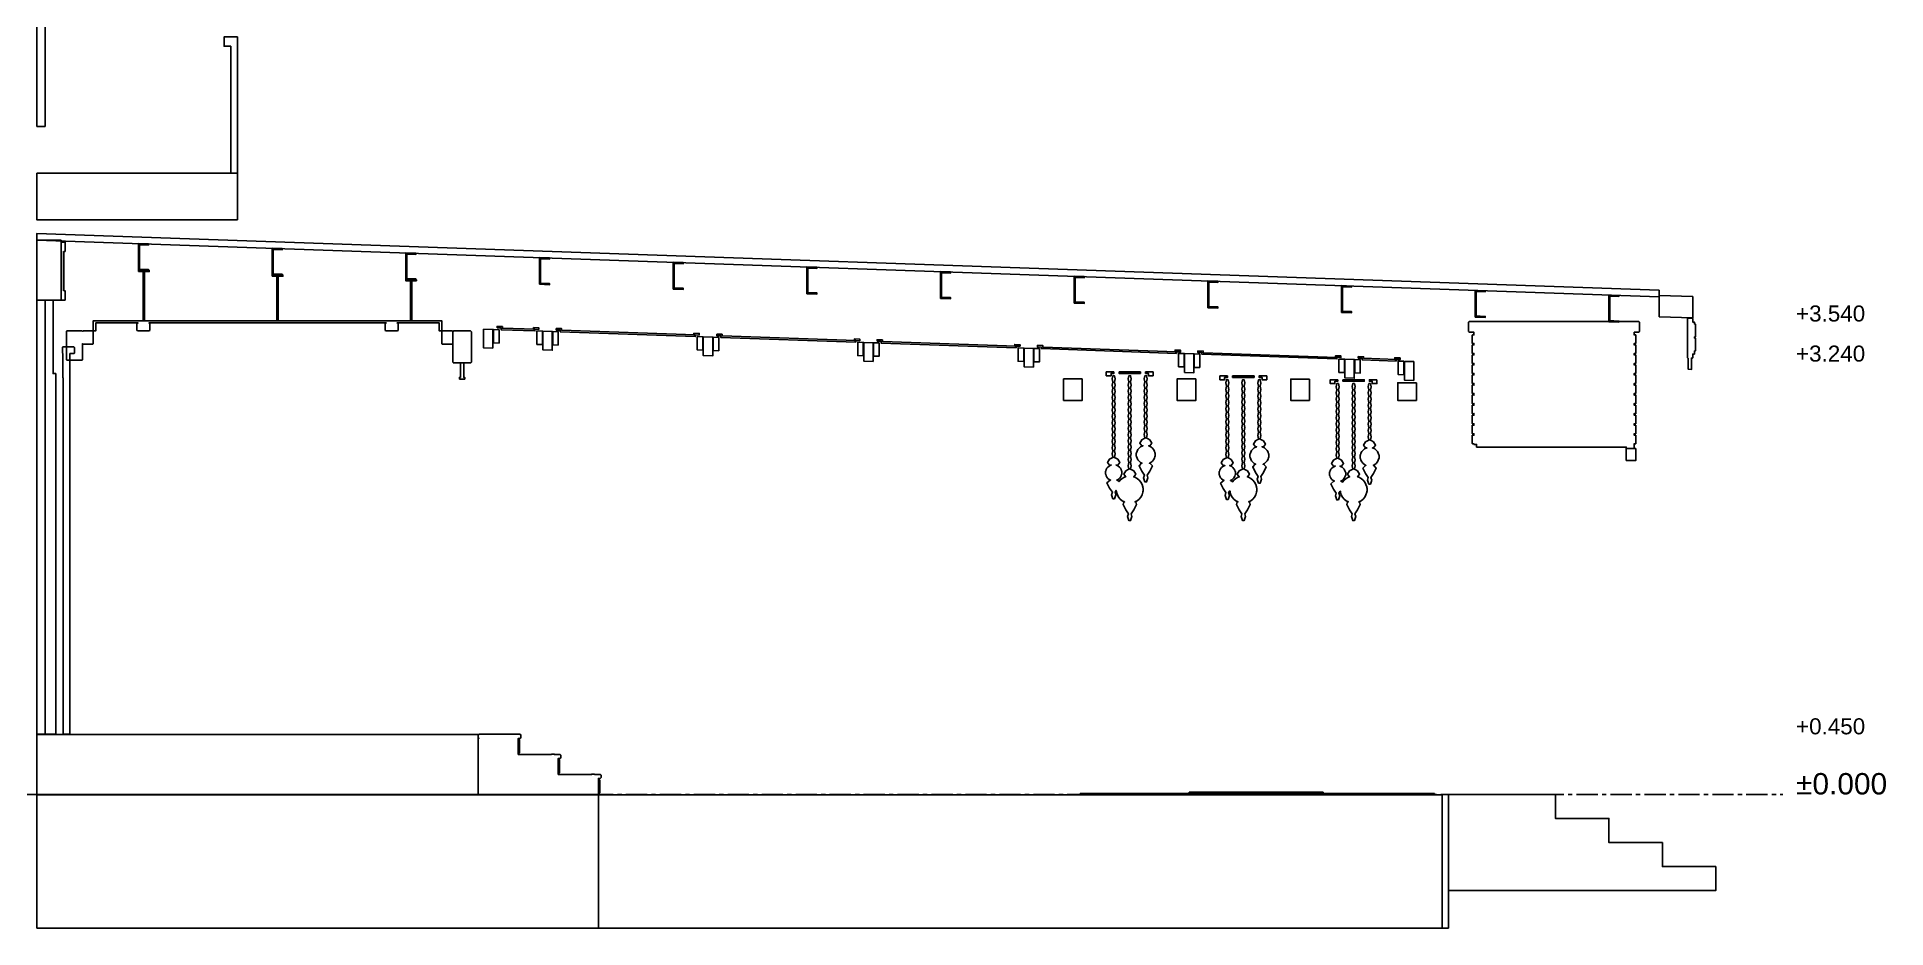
# Model space of a CAD drawing. Header units: millimetres. Extents: x -2320 to 44593, y -183000 to 30400.
# Drawn here: x 30400 to 44233, y -100000 to -93330 of the extents above; entities that cross this region are included whole.
import ezdxf

# ---------------------------------------------------------------- set-up
doc = ezdxf.new("R2010")
doc.units = ezdxf.units.MM
doc.header["$LTSCALE"] = 50
doc.linetypes.add('CENTER', pattern=[5.08, 3.175, -0.635, 0.635, -0.635])
for name, color, linetype in [('A-BLDG', 8, 'Continuous'), ('A-DIMS', 1, 'Continuous'), ('A-SECT', 7, 'Continuous'), ('S-GRID', 8, 'CENTER')]:
    doc.layers.add(name, color=color, linetype=linetype)
doc.styles.add('VN', font='arial.ttf')

msp = doc.modelspace()

# ---------------------------------------------------------------- texts
at = {"layer": 'A-DIMS', "style": 'VN'}
for s, height, p in [('+3.540', 120, (43559.9, -95460)), ('+3.240', 120, (43559.9, -95760)), ('+0.450', 120, (43559.9, -98550)), ('±0.000', 160, (43559.9, -99000))]:
    msp.add_text(s, height=height, dxfattribs=at).set_placement(p)

# ---------------------------------------------------------------- linework, layer by layer
at = {"layer": 'A-BLDG'}
for points in [[(30400, -94000), (30400, -91250), (30460, -91250), (30460, -94000)], [(31850, -94350), (31850, -93400), (31800, -93400), (31800, -93330), (31900, -93330), (31900, -93350), (31900, -93400), (31900, -94350)], [(31900, -94700), (30400, -94700), (30400, -94350), (31900, -94350)], [(30610, -95300), (30580, -95300), (30580, -95230), (30584, -95230), (30584, -94935), (30580, -94935), (30580, -94865), (30610, -94865), (30610, -94935), (30601, -94935), (30601, -95230), (30610, -95230)], [(30460, -98550), (30400, -98550), (30400, -95300), (30460, -95300)], [(30520, -98550), (30460, -98550), (30460, -95950), (30460, -95850), (30460, -95300), (30520, -95300), (30520, -95850), (30540, -95850), (30540, -95950), (30540, -98550)], [(30645, -98546), (30646, -98550), (30594, -98550), (30595, -98546), (30595, -95884), (30594, -95880), (30594, -95876), (30594, -95704), (30594, -95700), (30590, -95696), (30590, -95654), (30594, -95650), (30676, -95650), (30680, -95654), (30680, -95696), (30676, -95700), (30646, -95700), (30646, -95704), (30646, -95876), (30646, -95880), (30645, -95884)]]:
    msp.add_lwpolyline(points, close=True, dxfattribs=at)
at = {"layer": 'A-SECT'}
for points in [[(42536.7, -95224.8), (42536.7, -95274.8), (30400, -94850), (30400, -94800)], [(30580, -94850), (30580, -95300), (30400, -95300), (30400, -94850)], [(31160, -94884.6), (31160, -94876.6), (31235, -94879.2), (31235, -94887.2), (31166, -94884.8), (31166, -95068.8), (31160, -95068.6)], [(32160, -94919.6), (32160, -94911.6), (32235, -94914.2), (32235, -94922.2), (32166, -94919.8), (32166, -95103.8), (32160, -95103.6)], [(33160, -94954.6), (33160, -94946.6), (33235, -94949.2), (33235, -94957.2), (33166, -94954.8), (33166, -95138.8), (33160, -95138.6)], [(34160, -94989.6), (34160, -94981.6), (34235, -94984.2), (34235, -94992.2), (34166, -94989.8), (34166, -95173.8), (34160, -95173.6)], [(35160, -95024.6), (35160, -95016.6), (35235, -95019.2), (35235, -95027.2), (35166, -95024.8), (35166, -95208.8), (35160, -95208.6)], [(31160, -95076.6), (31160, -95068.6), (31235, -95071.2), (31235, -95079.2)], [(31160, -95086), (31160, -95078), (31240, -95078), (31240, -95086)], [(31205, -95086), (31205, -95455), (31195, -95455), (31195, -95086)], [(32160, -95111.6), (32160, -95103.6), (32235, -95106.2), (32235, -95114.2)], [(32160, -95121), (32160, -95113), (32240, -95113), (32240, -95121)], [(32205, -95121), (32205, -95455), (32195, -95455), (32195, -95121)], [(33160, -95146.6), (33160, -95138.6), (33235, -95141.2), (33235, -95149.2)], [(33240, -95156), (33160, -95156), (33160, -95148), (33240, -95148)], [(33205, -95156), (33205, -95455), (33195, -95455), (33195, -95156)], [(36160, -95059.6), (36160, -95051.6), (36235, -95054.2), (36235, -95062.2), (36166, -95059.8), (36166, -95243.8), (36160, -95243.6)], [(37160, -95094.6), (37160, -95086.6), (37235, -95089.2), (37235, -95097.2), (37166, -95094.8), (37166, -95278.8), (37160, -95278.6)], [(38160, -95129.6), (38160, -95121.6), (38235, -95124.2), (38235, -95132.2), (38166, -95129.8), (38166, -95313.8), (38160, -95313.6)], [(39160, -95164.6), (39160, -95156.6), (39235, -95159.2), (39235, -95167.2), (39166, -95164.8), (39166, -95348.8), (39160, -95348.6)], [(34160, -95181.6), (34160, -95173.6), (34235, -95176.2), (34235, -95184.2)], [(35160, -95216.6), (35160, -95208.6), (35235, -95211.2), (35235, -95219.2)], [(36160, -95251.6), (36160, -95243.6), (36235, -95246.2), (36235, -95254.2)], [(37160, -95286.6), (37160, -95278.6), (37235, -95281.2), (37235, -95289.2)], [(40160, -95199.6), (40160, -95191.6), (40235, -95194.2), (40235, -95202.2), (40166, -95199.8), (40166, -95383.8), (40160, -95383.6)], [(41160, -95234.6), (41160, -95226.6), (41235, -95229.2), (41235, -95237.2), (41166, -95234.8), (41166, -95418.8), (41160, -95418.6)], [(42160, -95269.6), (42160, -95261.6), (42235, -95264.2), (42235, -95272.2), (42166, -95269.8), (42166, -95453.8), (42160, -95453.6)], [(42786.7, -95273.5), (42786.7, -95433.5), (42536.7, -95424.8), (42536.7, -95264.8)], [(38160, -95321.6), (38160, -95313.6), (38235, -95316.2), (38235, -95324.2)], [(39160, -95356.6), (39160, -95348.6), (39235, -95351.2), (39235, -95359.2)], [(40160, -95391.6), (40160, -95383.6), (40235, -95386.2), (40235, -95394.2)], [(41160, -95426.6), (41160, -95418.6), (41235, -95421.2), (41235, -95429.2)], [(42751.9, -95733.7), (42749.9, -95733.7), (42746.9, -95730.7), (42746.9, -95438.7), (42749.9, -95435.7), (42784.1, -95435.7), (42787.1, -95438.7), (42787.1, -95463.7), (42799.1, -95463.7), (42799.1, -95479.7), (42801.1, -95477.7), (42805.2, -95477.7), (42807.2, -95479.7), (42807.2, -95575.7), (42805.2, -95577.7), (42801.1, -95577.7), (42799.1, -95575.7), (42799.1, -95583.7), (42801.1, -95581.7), (42805.2, -95581.7), (42807.2, -95583.7), (42807.2, -95679.7), (42805.2, -95681.7), (42801.1, -95681.7), (42799.1, -95679.7), (42799.1, -95703.7), (42787.1, -95703.7), (42787.1, -95730.7), (42784.1, -95733.7), (42777, -95733.7), (42777, -95820.3), (42751.9, -95816.2)], [(30620, -95746), (30620, -95534), (30624, -95530), (30736, -95530), (30740, -95534), (30744, -95530), (30816, -95530), (30820, -95534), (30820, -95626), (30816, -95630), (30744, -95630), (30740, -95626), (30740, -95746), (30736, -95750), (30624, -95750)], [(30820, -95470), (30820, -95455), (33430, -95455), (33430, -95470), (33430, -95530), (33410, -95530), (33410, -95470), (33094.2, -95470), (33101.9, -95474), (33101.9, -95526), (33094.2, -95530), (33012.6, -95530), (33004.8, -95526), (33004.8, -95474), (33012.6, -95470), (31237.4, -95470), (31245.2, -95474), (31245.2, -95526), (31237.4, -95530), (31155.8, -95530), (31148.1, -95526), (31148.1, -95474), (31155.8, -95470), (30840, -95470), (30840, -95530), (30820, -95530)], [(33430, -95534), (33434, -95530), (33506, -95530), (33510, -95534), (33510, -95626), (33506, -95630), (33434, -95630), (33430, -95626)], [(33650, -95536), (33650, -95764), (33644, -95770), (33516, -95770), (33510, -95764), (33510, -95536), (33516, -95530), (33644, -95530)], [(33740, -95516.9), (33810, -95519.4), (33810, -95659.3), (33740, -95656.9)], [(33815, -95619.5), (33815, -95519.5), (33857, -95521), (33857, -95621)], [(33842, -95508.5), (33842, -95496.5), (33882, -95497.9), (33882, -95509.9), (34125, -95518.4), (34125, -95530.4), (33872, -95521.5), (33872, -95509.6)], [(34155, -95519.4), (34115, -95518), (34115, -95506), (34155, -95507.4)], [(34140, -95630.9), (34140, -95530.9), (34182, -95532.4), (34182, -95632.4)], [(34185, -95532.5), (34255, -95534.9), (34255, -95674.9), (34185, -95672.5)], [(34300, -95636.5), (34258, -95635), (34258, -95535), (34300, -95536.5)], [(34285, -95512), (34325, -95513.4), (34325, -95525.4), (35325, -95560.4), (35325, -95572.4), (34315, -95537), (34315, -95525.1), (34285, -95524)], [(35355, -95561.4), (35315, -95560), (35315, -95548), (35355, -95549.4)], [(35382, -95674.4), (35340, -95672.9), (35340, -95572.9), (35382, -95574.4)], [(35385, -95574.5), (35455, -95576.9), (35455, -95716.9), (35385, -95714.5)], [(35500, -95678.5), (35458, -95677), (35458, -95577), (35500, -95578.5)], [(35485, -95554), (35525, -95555.4), (35525, -95567.4), (36525, -95602.4), (36525, -95614.4), (35515, -95579), (35515, -95567.1), (35485, -95566)], [(41150, -96373.5), (41148.5, -96375), (41139.5, -96375), (41138, -96373.5), (41138, -96311.5), (41139.5, -96310), (41148.5, -96310), (41150, -96311.5), (41150, -96298.5), (41148.5, -96300), (41139.5, -96300), (41138, -96298.5), (41138, -96236.5), (41139.5, -96235), (41148.5, -96235), (41150, -96236.5), (41150, -96223.5), (41148.5, -96225), (41139.5, -96225), (41138, -96223.5), (41138, -96161.5), (41139.5, -96160), (41148.5, -96160), (41150, -96161.5), (41150, -96148.5), (41148.5, -96150), (41139.5, -96150), (41138, -96148.5), (41138, -96086.5), (41139.5, -96085), (41148.5, -96085), (41150, -96086.5), (41150, -96073.5), (41148.5, -96075), (41139.5, -96075), (41138, -96073.5), (41138, -96011.5), (41139.5, -96010), (41148.5, -96010), (41150, -96011.5), (41150, -95998.5), (41148.5, -96000), (41139.5, -96000), (41138, -95998.5), (41138, -95936.5), (41139.5, -95935), (41148.5, -95935), (41150, -95936.5), (41150, -95923.5), (41148.5, -95925), (41139.5, -95925), (41138, -95923.5), (41138, -95861.5), (41139.5, -95860), (41148.5, -95860), (41150, -95861.5), (41150, -95848.5), (41148.5, -95850), (41139.5, -95850), (41138, -95848.5), (41138, -95786.5), (41139.5, -95785), (41148.5, -95785), (41150, -95786.5), (41150, -95773.5), (41148.5, -95775), (41139.5, -95775), (41138, -95773.5), (41138, -95711.5), (41139.5, -95710), (41148.5, -95710), (41150, -95711.5), (41150, -95698.5), (41148.5, -95700), (41139.5, -95700), (41138, -95698.5), (41138, -95636.5), (41139.5, -95635), (41148.5, -95635), (41150, -95636.5), (41150, -95623.5), (41148.5, -95625), (41139.5, -95625), (41138, -95623.5), (41138, -95561.5), (41139.5, -95560), (41148.5, -95560), (41150, -95561.5), (41150, -95540), (41116, -95540), (41110, -95534), (41110, -95466), (41116, -95460), (42384, -95460), (42390, -95466), (42390, -95534), (42384, -95540), (42350, -95540), (42350, -95561.5), (42351.5, -95560), (42360.5, -95560), (42362, -95561.5), (42362, -95623.5), (42360.5, -95625), (42351.5, -95625), (42350, -95623.5), (42350, -95636.5), (42351.5, -95635), (42360.5, -95635), (42362, -95636.5), (42362, -95698.5), (42360.5, -95700), (42351.5, -95700), (42350, -95698.5), (42350, -95711.5), (42351.5, -95710), (42360.5, -95710), (42362, -95711.5), (42362, -95773.5), (42360.5, -95775), (42351.5, -95775), (42350, -95773.5), (42350, -95786.5), (42351.5, -95785), (42360.5, -95785), (42362, -95786.5), (42362, -95848.5), (42360.5, -95850), (42351.5, -95850), (42350, -95848.5), (42350, -95861.5), (42351.5, -95860), (42360.5, -95860), (42362, -95861.5), (42362, -95923.5), (42360.5, -95925), (42351.5, -95925), (42350, -95923.5), (42350, -95936.5), (42351.5, -95935), (42360.5, -95935), (42362, -95936.5), (42362, -95998.5), (42360.5, -96000), (42351.5, -96000), (42350, -95998.5), (42350, -96011.5), (42351.5, -96010), (42360.5, -96010), (42362, -96011.5), (42362, -96073.5), (42360.5, -96075), (42351.5, -96075), (42350, -96073.5), (42350, -96086.5), (42351.5, -96085), (42360.5, -96085), (42362, -96086.5), (42362, -96148.5), (42360.5, -96150), (42351.5, -96150), (42350, -96148.5), (42350, -96161.5), (42351.5, -96160), (42360.5, -96160), (42362, -96161.5), (42362, -96223.5), (42360.5, -96225), (42351.5, -96225), (42350, -96223.5), (42350, -96236.5), (42351.5, -96235), (42360.5, -96235), (42362, -96236.5), (42362, -96298.5), (42360.5, -96300), (42351.5, -96300), (42350, -96298.5), (42350, -96311.5), (42351.5, -96310), (42360.5, -96310), (42362, -96311.5), (42362, -96373.5), (42360.5, -96375), (42351.5, -96375), (42350, -96373.5), (42350, -96380), (42350, -96410), (42350, -96410.1), (42290, -96410.1), (42290, -96410), (42290, -96400), (41170, -96400), (41170, -96380), (41150, -96380)], [(42160, -95461.6), (42160, -95453.6), (42235, -95456.2), (42235, -95464.2)], [(36515, -95602), (36515, -95590), (36555, -95591.4), (36555, -95603.4)], [(36582, -95716.4), (36540, -95714.9), (36540, -95614.9), (36582, -95616.4)], [(36585, -95616.5), (36655, -95618.9), (36655, -95758.9), (36585, -95756.5)], [(36658, -95719), (36658, -95619), (36700, -95620.5), (36700, -95720.5)], [(36685, -95608), (36685, -95596), (36725, -95597.4), (36725, -95609.4), (37725, -95644.4), (37725, -95656.4), (36715, -95621), (36715, -95609.1)], [(37755, -95645.4), (37715, -95644), (37715, -95632), (37755, -95633.4)], [(37782, -95758.4), (37740, -95756.9), (37740, -95656.9), (37782, -95658.4)], [(37785, -95658.5), (37855, -95660.9), (37855, -95800.9), (37785, -95798.5)], [(37858, -95761), (37858, -95661), (37900, -95662.5), (37900, -95762.5)], [(37885, -95638), (37925, -95639.4), (37925, -95651.4), (38925, -95686.4), (38925, -95698.4), (37915, -95663), (37915, -95651.1), (37885, -95650)], [(38915, -95686), (38915, -95674), (38955, -95675.4), (38955, -95687.4)], [(38982, -95800.4), (38940, -95798.9), (38940, -95698.9), (38982, -95700.4)], [(38985, -95700.5), (39055, -95702.9), (39055, -95842.9), (38985, -95840.5)], [(39100, -95804.5), (39058, -95803), (39058, -95703), (39100, -95704.5)], [(39085, -95680), (39125, -95681.4), (39125, -95693.4), (40125, -95728.4), (40125, -95740.4), (39115, -95705), (39115, -95693.1), (39085, -95692)], [(40115, -95728), (40115, -95716), (40155, -95717.4), (40155, -95729.4)], [(40285, -95722), (40325, -95723.4), (40325, -95735.4), (40568, -95743.9), (40568, -95755.9), (40315, -95747), (40315, -95735.1), (40285, -95734)], [(33560, -95890.9), (33560, -95889.5), (33560, -95878.9), (33567.5, -95878.9), (33567.5, -95857.4), (33567.5, -95831.4), (33567.5, -95830.4), (33567.5, -95830.1), (33567.5, -95830), (33567.5, -95828.7), (33567.5, -95770), (33592.5, -95770), (33592.5, -95828.7), (33592.5, -95830), (33592.5, -95830.1), (33592.5, -95830.4), (33592.5, -95831.4), (33592.5, -95857.4), (33592.5, -95878.9), (33600, -95878.9), (33600, -95889.5), (33600, -95890.9), (33592.5, -95890.9), (33567.5, -95890.9)], [(38456.6, -95837.1), (38456.6, -95848.1), (38435, -95848.1), (38435, -95866.1), (38400, -95866.1), (38400, -95837.1), (38415, -95837.1), (38435, -95837.1)], [(38495, -95837.1), (38575, -95837.1), (38655, -95837.1), (38655, -95848.1), (38575, -95848.1), (38495, -95848.1)], [(38750, -95837.1), (38750, -95866.1), (38715, -95866.1), (38715, -95848.1), (38693.4, -95848.1), (38693.4, -95837.1), (38715, -95837.1), (38735, -95837.1)], [(40140, -95840.9), (40140, -95740.9), (40182, -95742.4), (40182, -95842.4)], [(40185, -95742.5), (40255, -95744.9), (40255, -95884.9), (40185, -95882.5)], [(40258, -95845), (40258, -95745), (40300, -95746.5), (40300, -95846.5)], [(40558, -95743.5), (40558, -95731.5), (40598, -95732.9), (40598, -95744.9)], [(40625, -95857.9), (40583, -95856.4), (40583, -95756.4), (40625, -95757.9)], [(40630, -95758.1), (40700, -95760.5), (40700, -95900.5), (40630, -95898.1)], [(38220, -95890), (38220, -96050), (38080, -96050), (38080, -95890)], [(38461, -95959.7), (38466, -95983.1), (38461, -96006.5), (38466, -96029.9), (38461, -96053.3), (38466, -96076.7), (38461, -96100.1), (38466, -96123.5), (38461, -96147), (38466, -96170.4), (38461, -96193.8), (38466, -96217.2), (38461, -96240.6), (38466, -96264), (38461, -96287.4), (38466, -96310.8), (38461, -96334.2), (38466, -96357.6), (38461, -96381), (38466, -96404.4), (38461, -96427.8), (38466, -96451.2), (38461, -96474.6), (38455, -96474.6), (38449, -96474.6), (38444, -96451.2), (38449, -96427.8), (38444, -96404.4), (38449, -96381), (38444, -96357.6), (38449, -96334.2), (38444, -96310.8), (38449, -96287.4), (38444, -96264), (38449, -96240.6), (38444, -96217.2), (38449, -96193.8), (38444, -96170.4), (38449, -96147), (38444, -96123.5), (38449, -96100.1), (38444, -96076.7), (38449, -96053.3), (38444, -96029.9), (38449, -96006.5), (38444, -95983.1), (38449, -95959.7), (38444, -95936.3), (38449, -95912.9), (38444, -95889.5), (38449, -95866.1), (38455, -95866.1), (38461, -95866.1), (38466, -95889.5), (38461, -95912.9), (38466, -95936.3)], [(38586, -95982.3), (38581, -96005.5), (38586, -96028.7), (38581, -96052), (38586, -96075.2), (38581, -96098.4), (38586, -96121.6), (38581, -96144.9), (38586, -96168.1), (38581, -96191.3), (38586, -96214.6), (38581, -96237.8), (38586, -96261), (38581, -96284.3), (38586, -96307.5), (38581, -96330.7), (38586, -96353.9), (38581, -96377.2), (38586, -96400.4), (38581, -96423.6), (38586, -96446.9), (38581, -96470.1), (38586, -96493.3), (38581, -96516.5), (38586, -96539.8), (38581, -96563), (38575, -96563), (38569, -96563), (38564, -96539.8), (38569, -96516.5), (38564, -96493.3), (38569, -96470.1), (38564, -96446.9), (38569, -96423.6), (38564, -96400.4), (38569, -96377.2), (38564, -96353.9), (38569, -96330.7), (38564, -96307.5), (38569, -96284.3), (38564, -96261), (38569, -96237.8), (38564, -96214.6), (38569, -96191.3), (38564, -96168.1), (38569, -96144.9), (38564, -96121.6), (38569, -96098.4), (38564, -96075.2), (38569, -96052), (38564, -96028.7), (38569, -96005.5), (38564, -95982.3), (38569, -95959), (38564, -95935.8), (38569, -95912.6), (38564, -95889.4), (38569, -95866.1), (38575, -95866.1), (38581, -95866.1), (38586, -95889.4), (38581, -95912.6), (38586, -95935.8), (38581, -95959)], [(38701, -95958.9), (38706, -95982.1), (38701, -96005.3), (38706, -96028.5), (38701, -96051.7), (38706, -96074.9), (38701, -96098.1), (38706, -96121.3), (38701, -96144.5), (38706, -96167.7), (38701, -96190.9), (38706, -96214.1), (38701, -96237.3), (38706, -96260.5), (38701, -96283.7), (38706, -96306.9), (38701, -96330.1), (38695, -96330.1), (38689, -96330.1), (38684, -96306.9), (38689, -96283.7), (38684, -96260.5), (38689, -96237.3), (38684, -96214.1), (38689, -96190.9), (38684, -96167.7), (38689, -96144.5), (38684, -96121.3), (38689, -96098.1), (38684, -96074.9), (38689, -96051.7), (38684, -96028.5), (38689, -96005.3), (38684, -95982.1), (38689, -95958.9), (38684, -95935.7), (38689, -95912.5), (38684, -95889.3), (38689, -95866.1), (38695, -95866.1), (38701, -95866.1), (38706, -95889.3), (38701, -95912.5), (38706, -95935.7)], [(39070, -95890), (39070, -96050), (38930, -96050), (38930, -95890)], [(39306.6, -95866.9), (39306.6, -95877.9), (39285, -95877.9), (39285, -95895.9), (39250, -95895.9), (39250, -95866.9), (39265, -95866.9), (39285, -95866.9)], [(39311, -95993), (39316, -96017.3), (39311, -96041.5), (39316, -96065.8), (39311, -96090.1), (39316, -96114.4), (39311, -96138.7), (39316, -96162.9), (39311, -96187.2), (39316, -96211.5), (39311, -96235.8), (39316, -96260), (39311, -96284.3), (39316, -96308.6), (39311, -96332.9), (39316, -96357.2), (39311, -96381.4), (39316, -96405.7), (39311, -96430), (39316, -96454.3), (39311, -96478.6), (39305, -96478.6), (39299, -96478.6), (39294, -96454.3), (39299, -96430), (39294, -96405.7), (39299, -96381.4), (39294, -96357.2), (39299, -96332.9), (39294, -96308.6), (39299, -96284.3), (39294, -96260), (39299, -96235.8), (39294, -96211.5), (39299, -96187.2), (39294, -96162.9), (39299, -96138.7), (39294, -96114.4), (39299, -96090.1), (39294, -96065.8), (39299, -96041.5), (39294, -96017.3), (39299, -95993), (39294, -95968.7), (39299, -95944.4), (39294, -95920.2), (39299, -95895.9), (39305, -95895.9), (39311, -95895.9), (39316, -95920.2), (39311, -95944.4), (39316, -95968.7)], [(39345, -95866.9), (39425, -95866.9), (39505, -95866.9), (39505, -95877.9), (39425, -95877.9), (39345, -95877.9)], [(39436, -96015), (39431, -96038.8), (39436, -96062.7), (39431, -96086.5), (39436, -96110.3), (39431, -96134.1), (39436, -96158), (39431, -96181.8), (39436, -96205.6), (39431, -96229.4), (39436, -96253.3), (39431, -96277.1), (39436, -96300.9), (39431, -96324.7), (39436, -96348.6), (39431, -96372.4), (39436, -96396.2), (39431, -96420), (39436, -96443.9), (39431, -96467.7), (39436, -96491.5), (39431, -96515.3), (39436, -96539.2), (39431, -96563), (39425, -96563), (39419, -96563), (39414, -96539.2), (39419, -96515.3), (39414, -96491.5), (39419, -96467.7), (39414, -96443.9), (39419, -96420), (39414, -96396.2), (39419, -96372.4), (39414, -96348.6), (39419, -96324.7), (39414, -96300.9), (39419, -96277.1), (39414, -96253.3), (39419, -96229.4), (39414, -96205.6), (39419, -96181.8), (39414, -96158), (39419, -96134.1), (39414, -96110.3), (39419, -96086.5), (39414, -96062.7), (39419, -96038.8), (39414, -96015), (39419, -95991.2), (39414, -95967.4), (39419, -95943.5), (39414, -95919.7), (39419, -95895.9), (39425, -95895.9), (39431, -95895.9), (39436, -95919.7), (39431, -95943.5), (39436, -95967.4), (39431, -95991.2)], [(39551, -95994.1), (39556, -96018.7), (39551, -96043.2), (39556, -96067.8), (39551, -96092.4), (39556, -96116.9), (39551, -96141.5), (39556, -96166.1), (39551, -96190.6), (39556, -96215.2), (39551, -96239.7), (39556, -96264.3), (39551, -96288.9), (39556, -96313.4), (39551, -96338), (39545, -96338), (39539, -96338), (39534, -96313.4), (39539, -96288.9), (39534, -96264.3), (39539, -96239.7), (39534, -96215.2), (39539, -96190.6), (39534, -96166.1), (39539, -96141.5), (39534, -96116.9), (39539, -96092.4), (39534, -96067.8), (39539, -96043.2), (39534, -96018.7), (39539, -95994.1), (39534, -95969.6), (39539, -95945), (39534, -95920.4), (39539, -95895.9), (39545, -95895.9), (39551, -95895.9), (39556, -95920.4), (39551, -95945), (39556, -95969.6)], [(39600, -95866.9), (39600, -95895.9), (39565, -95895.9), (39565, -95877.9), (39543.4, -95877.9), (39543.4, -95866.9), (39565, -95866.9), (39585, -95866.9)], [(39920, -95890.7), (39920, -96050), (39780, -96050), (39780, -95890.7)], [(40131.6, -95895.8), (40131.6, -95906.8), (40110, -95906.8), (40110, -95924.7), (40075, -95924.7), (40075, -95895.8), (40090, -95895.8), (40110, -95895.8)], [(40136, -96017.7), (40141, -96040.9), (40136, -96064.2), (40141, -96087.4), (40136, -96110.6), (40141, -96133.9), (40136, -96157.1), (40141, -96180.3), (40136, -96203.6), (40141, -96226.8), (40136, -96250), (40141, -96273.3), (40136, -96296.5), (40141, -96319.8), (40136, -96343), (40141, -96366.2), (40136, -96389.5), (40141, -96412.7), (40136, -96435.9), (40141, -96459.2), (40136, -96482.4), (40130, -96482.4), (40124, -96482.4), (40119, -96459.2), (40124, -96435.9), (40119, -96412.7), (40124, -96389.5), (40119, -96366.2), (40124, -96343), (40119, -96319.8), (40124, -96296.5), (40119, -96273.3), (40124, -96250), (40119, -96226.8), (40124, -96203.6), (40119, -96180.3), (40124, -96157.1), (40119, -96133.9), (40124, -96110.6), (40119, -96087.4), (40124, -96064.2), (40119, -96040.9), (40124, -96017.7), (40119, -95994.5), (40124, -95971.2), (40119, -95948), (40124, -95924.7), (40130, -95924.7), (40136, -95924.7), (40141, -95948), (40136, -95971.2), (40141, -95994.5)], [(40170, -95895.8), (40250, -95895.8), (40330, -95895.8), (40330, -95906.8), (40250, -95906.8), (40170, -95906.8)], [(40256, -96015.9), (40261, -96038.7), (40256, -96061.5), (40261, -96084.3), (40256, -96107.1), (40261, -96129.9), (40256, -96152.7), (40261, -96175.5), (40256, -96198.3), (40261, -96221.1), (40256, -96243.9), (40261, -96266.7), (40256, -96289.5), (40261, -96312.3), (40256, -96335.1), (40261, -96357.8), (40256, -96380.6), (40261, -96403.4), (40256, -96426.2), (40261, -96449), (40256, -96471.8), (40261, -96494.6), (40256, -96517.4), (40261, -96540.2), (40256, -96563), (40250, -96563), (40244, -96563), (40239, -96540.2), (40244, -96517.4), (40239, -96494.6), (40244, -96471.8), (40239, -96449), (40244, -96426.2), (40239, -96403.4), (40244, -96380.6), (40239, -96357.8), (40244, -96335.1), (40239, -96312.3), (40244, -96289.5), (40239, -96266.7), (40244, -96243.9), (40239, -96221.1), (40244, -96198.3), (40239, -96175.5), (40244, -96152.7), (40239, -96129.9), (40244, -96107.1), (40239, -96084.3), (40244, -96061.5), (40239, -96038.7), (40244, -96015.9), (40239, -95993.1), (40244, -95970.3), (40239, -95947.5), (40244, -95924.7), (40250, -95924.7), (40256, -95924.7), (40261, -95947.5), (40256, -95970.3), (40261, -95993.1)], [(40376, -96018.3), (40381, -96041.7), (40376, -96065.1), (40381, -96088.5), (40376, -96111.8), (40381, -96135.2), (40376, -96158.6), (40381, -96182), (40376, -96205.4), (40381, -96228.8), (40376, -96252.2), (40381, -96275.5), (40376, -96298.9), (40381, -96322.3), (40376, -96345.7), (40370, -96345.7), (40364, -96345.7), (40359, -96322.3), (40364, -96298.9), (40359, -96275.5), (40364, -96252.2), (40359, -96228.8), (40364, -96205.4), (40359, -96182), (40364, -96158.6), (40359, -96135.2), (40364, -96111.8), (40359, -96088.5), (40364, -96065.1), (40359, -96041.7), (40364, -96018.3), (40359, -95994.9), (40364, -95971.5), (40359, -95948.1), (40364, -95924.7), (40370, -95924.7), (40376, -95924.7), (40381, -95948.1), (40376, -95971.5), (40381, -95994.9)], [(40425, -95895.8), (40425, -95924.7), (40390, -95924.7), (40390, -95906.8), (40368.4, -95906.8), (40368.4, -95895.8), (40390, -95895.8), (40410, -95895.8)], [(40720, -95918.8), (40720, -96050), (40580, -96050), (40580, -95918.8)], [(38626.3, -96470.2), (38626.1, -96468.6), (38624, -96468.6), (38624, -96444.6), (38626.1, -96444.6), (38626.3, -96442.9), (38630.3, -96429.8), (38636.8, -96417.7), (38645.5, -96407.1), (38656.1, -96398.4), (38668.2, -96391.9), (38674.1, -96390.1), (38665, -96390.1), (38650, -96370.1), (38665, -96345.1), (38683, -96335.1), (38695, -96330.1), (38707, -96335.1), (38725, -96345.1), (38740, -96370.1), (38725, -96390.1), (38715.9, -96390.1), (38721.8, -96391.9), (38733.9, -96398.4), (38744.5, -96407.1), (38753.2, -96417.7), (38759.7, -96429.8), (38763.7, -96442.9), (38763.9, -96444.6), (38766, -96444.6), (38766, -96468.6), (38763.9, -96468.6), (38763.7, -96470.2), (38759.7, -96483.4), (38753.2, -96495.5), (38744.5, -96506.1), (38733.9, -96514.8), (38722.2, -96521), (38726.5, -96521), (38745, -96541), (38725, -96581), (38705, -96611), (38711, -96631), (38701, -96661), (38695, -96661), (38689, -96661), (38679, -96631), (38685, -96611), (38665, -96581), (38645, -96541), (38663.5, -96521), (38667.8, -96521), (38656.1, -96514.8), (38645.5, -96506.1), (38636.8, -96495.5), (38630.3, -96483.4)], [(39561, -96638.9), (39551, -96668.9), (39545, -96668.9), (39539, -96668.9), (39529, -96638.9), (39535, -96618.9), (39515, -96588.9), (39495, -96548.9), (39513.5, -96528.9), (39517.6, -96528.9), (39506.1, -96522.7), (39495.5, -96514), (39486.8, -96503.4), (39480.3, -96491.3), (39476.3, -96478.2), (39476.1, -96476.5), (39473.9, -96476.5), (39473.9, -96452.5), (39476.1, -96452.5), (39476.3, -96450.8), (39480.3, -96437.7), (39486.8, -96425.6), (39495.5, -96415), (39506.1, -96406.3), (39518.2, -96399.8), (39524.1, -96398), (39515, -96398), (39500, -96378), (39515, -96353), (39533, -96343), (39545, -96338), (39557, -96343), (39575, -96353), (39590, -96378), (39575, -96398), (39565.9, -96398), (39571.8, -96399.8), (39583.9, -96406.3), (39594.5, -96415), (39603.2, -96425.6), (39609.7, -96437.7), (39613.7, -96450.8), (39613.9, -96452.5), (39616.1, -96452.5), (39616.1, -96476.5), (39613.9, -96476.5), (39613.7, -96478.2), (39609.7, -96491.3), (39603.2, -96503.4), (39594.5, -96514), (39583.9, -96522.7), (39572.4, -96528.9), (39576.5, -96528.9), (39595, -96548.9), (39575, -96588.9), (39555, -96618.9)], [(40386, -96646.6), (40376, -96676.6), (40370, -96676.6), (40364, -96676.6), (40354, -96646.6), (40360, -96626.6), (40340, -96596.6), (40320, -96556.6), (40338.5, -96536.6), (40342.6, -96536.6), (40331.1, -96530.4), (40320.5, -96521.7), (40311.8, -96511.1), (40305.3, -96499), (40301.3, -96485.9), (40301.1, -96484.2), (40298.9, -96484.2), (40298.9, -96460.2), (40301.1, -96460.2), (40301.3, -96458.5), (40305.3, -96445.4), (40311.8, -96433.3), (40320.5, -96422.7), (40331.1, -96414), (40343.2, -96407.5), (40349.1, -96405.7), (40340, -96405.7), (40325, -96385.7), (40340, -96360.7), (40358, -96350.7), (40370, -96345.7), (40382, -96350.7), (40400, -96360.7), (40415, -96385.7), (40400, -96405.7), (40390.9, -96405.7), (40396.8, -96407.5), (40408.9, -96414), (40419.5, -96422.7), (40428.2, -96433.3), (40434.7, -96445.4), (40438.7, -96458.5), (40438.9, -96460.2), (40441, -96460.2), (40441, -96484.2), (40438.9, -96484.2), (40438.7, -96485.9), (40434.7, -96499), (40428.2, -96511.1), (40419.5, -96521.7), (40408.9, -96530.4), (40397.4, -96536.6), (40401.5, -96536.6), (40420, -96556.6), (40400, -96596.6), (40380, -96626.6)], [(42362, -96410.4), (42362, -96500), (42290, -96500), (42290, -96410.4)], [(38471, -96757.2), (38461, -96787.2), (38455, -96787.2), (38449, -96787.2), (38439, -96757.2), (38445, -96737.2), (38425, -96707.2), (38405, -96667.2), (38427.9, -96647.2), (38431.6, -96647.2), (38421.6, -96641.8), (38412.4, -96634.3), (38404.9, -96625.2), (38399.4, -96614.8), (38396.1, -96603.8), (38393.9, -96603.8), (38393.9, -96579.8), (38396.1, -96579.8), (38399.4, -96568.7), (38404.9, -96558.3), (38412.4, -96549.2), (38421.6, -96541.7), (38432, -96536.2), (38437.2, -96534.6), (38425, -96534.6), (38410, -96514.6), (38425, -96489.6), (38443, -96479.6), (38455, -96474.6), (38467, -96479.6), (38485, -96489.6), (38500, -96514.6), (38485, -96534.6), (38472.8, -96534.6), (38478, -96536.2), (38488.4, -96541.7), (38497.6, -96549.2), (38505.1, -96558.3), (38510.6, -96568.7), (38513.9, -96579.8), (38516.1, -96579.8), (38516.1, -96603.8), (38513.9, -96603.8), (38510.6, -96614.8), (38505.1, -96625.2), (38497.6, -96634.3), (38488.4, -96641.8), (38478.4, -96647.2), (38482.1, -96647.2), (38495.1, -96658.5), (38504.3, -96647.3), (38519.4, -96634.9), (38536.7, -96625.6), (38545.3, -96623), (38545, -96623), (38530, -96603), (38545, -96578), (38563, -96568), (38575, -96563), (38587, -96568), (38605, -96578), (38620, -96603), (38605, -96623), (38604.7, -96623), (38613.3, -96625.6), (38630.6, -96634.9), (38645.7, -96647.3), (38658.1, -96662.4), (38667.4, -96679.7), (38673.1, -96698.5), (38673.8, -96706), (38676.5, -96706), (38676.5, -96730), (38673.8, -96730), (38673.1, -96737.5), (38667.4, -96756.3), (38658.1, -96773.6), (38645.7, -96788.7), (38630.6, -96801.1), (38614, -96810), (38620, -96810), (38625, -96830), (38605, -96870), (38585, -96900), (38591, -96920), (38581, -96950), (38575, -96950), (38569, -96950), (38559, -96920), (38565, -96900), (38545, -96870), (38525, -96830), (38530, -96810), (38536, -96810), (38519.4, -96801.1), (38504.3, -96788.7), (38491.9, -96773.6), (38482.6, -96756.3), (38476.9, -96737.5), (38476.2, -96730), (38473.5, -96730), (38473.5, -96724.4), (38465, -96737.2)], [(39475, -96830), (39455, -96870), (39435, -96900), (39441, -96920), (39431, -96950), (39425, -96950), (39419, -96950), (39409, -96920), (39415, -96900), (39395, -96870), (39375, -96830), (39380, -96810), (39386, -96810), (39369.4, -96801.1), (39354.3, -96788.7), (39341.9, -96773.6), (39332.6, -96756.3), (39326.9, -96737.5), (39326.2, -96730), (39323.5, -96730), (39323.5, -96728.4), (39315, -96741.1), (39321, -96761.1), (39311, -96791.1), (39305, -96791.1), (39299, -96791.1), (39289, -96761.1), (39295, -96741.1), (39275, -96711.1), (39255, -96671.1), (39277.9, -96651.1), (39281.4, -96651.1), (39271.6, -96645.8), (39262.4, -96638.3), (39254.9, -96629.2), (39249.4, -96618.8), (39246.1, -96607.7), (39243.9, -96607.7), (39243.9, -96583.7), (39246.1, -96583.7), (39249.4, -96572.7), (39254.9, -96562.3), (39262.4, -96553.2), (39271.6, -96545.7), (39282, -96540.1), (39287.3, -96538.5), (39275, -96538.5), (39260, -96518.5), (39275, -96493.6), (39293, -96483.5), (39305, -96478.6), (39317, -96483.5), (39335, -96493.6), (39350, -96518.5), (39335, -96538.5), (39322.7, -96538.5), (39328, -96540.1), (39338.4, -96545.7), (39347.6, -96553.2), (39355.1, -96562.3), (39360.6, -96572.7), (39363.9, -96583.7), (39366.1, -96583.7), (39366.1, -96607.7), (39363.9, -96607.7), (39360.6, -96618.8), (39355.1, -96629.2), (39347.6, -96638.3), (39338.4, -96645.8), (39328.6, -96651.1), (39332.1, -96651.1), (39343.2, -96660.8), (39354.3, -96647.3), (39369.4, -96634.9), (39386.7, -96625.6), (39395.3, -96623), (39395, -96623), (39380, -96603), (39395, -96578), (39413, -96568), (39425, -96563), (39437, -96568), (39455, -96578), (39470, -96603), (39455, -96623), (39454.7, -96623), (39463.3, -96625.6), (39480.6, -96634.9), (39495.7, -96647.3), (39508.1, -96662.4), (39517.4, -96679.7), (39523.1, -96698.5), (39523.8, -96706), (39526.5, -96706), (39526.5, -96730), (39523.8, -96730), (39523.1, -96737.5), (39517.4, -96756.3), (39508.1, -96773.6), (39495.7, -96788.7), (39480.6, -96801.1), (39464, -96810), (39470, -96810)], [(40136, -96795), (40130, -96795), (40124, -96795), (40114, -96765), (40120, -96745), (40100, -96715), (40080, -96675), (40102.9, -96655), (40106.6, -96655), (40096.6, -96649.6), (40087.4, -96642.2), (40079.9, -96633), (40074.4, -96622.6), (40071.1, -96611.6), (40068.9, -96611.6), (40068.9, -96587.6), (40071.1, -96587.6), (40074.4, -96576.6), (40079.9, -96566.1), (40087.4, -96557), (40096.6, -96549.5), (40107, -96544), (40112.2, -96542.4), (40100, -96542.4), (40085, -96522.4), (40100, -96497.4), (40118, -96487.4), (40130, -96482.4), (40142, -96487.4), (40160, -96497.4), (40175, -96522.4), (40160, -96542.4), (40147.8, -96542.4), (40153, -96544), (40163.4, -96549.5), (40172.6, -96557), (40180.1, -96566.1), (40185.6, -96576.6), (40188.9, -96587.6), (40191.1, -96587.6), (40191.1, -96611.6), (40188.9, -96611.6), (40185.6, -96622.6), (40180.1, -96633), (40172.6, -96642.2), (40163.4, -96649.6), (40153.4, -96655), (40157.1, -96655), (40166.5, -96663.2), (40166.9, -96662.4), (40179.3, -96647.3), (40194.4, -96634.9), (40211.7, -96625.6), (40220.3, -96623), (40220, -96623), (40205, -96603), (40220, -96578), (40238, -96568), (40250, -96563), (40262, -96568), (40280, -96578), (40295, -96603), (40280, -96623), (40279.7, -96623), (40288.3, -96625.6), (40305.6, -96634.9), (40320.7, -96647.3), (40333.1, -96662.4), (40342.4, -96679.7), (40348.1, -96698.5), (40348.8, -96706), (40351.5, -96706), (40351.5, -96730), (40348.8, -96730), (40348.1, -96737.5), (40342.4, -96756.3), (40333.1, -96773.6), (40320.7, -96788.7), (40305.6, -96801.1), (40289, -96810), (40295, -96810), (40300, -96830), (40280, -96870), (40260, -96900), (40266, -96920), (40256, -96950), (40250, -96950), (40244, -96950), (40234, -96920), (40240, -96900), (40220, -96870), (40200, -96830), (40205, -96810), (40211, -96810), (40194.4, -96801.1), (40179.3, -96788.7), (40166.9, -96773.6), (40157.6, -96756.3), (40151.9, -96737.5), (40151.2, -96730), (40150, -96730), (40140, -96745), (40146, -96765)], [(33700, -98552), (33700, -99000), (30400, -99000), (30400, -98552)], [(33700, -98730), (33700, -98724), (33700, -98706), (33700, -98580), (33706, -98580), (33700, -98574), (33700, -98556), (33706, -98550), (33950, -98550), (33950, -98548), (33970, -98548), (33970, -98550), (34014, -98550), (34020, -98556), (34020, -98574), (34014, -98580), (34000, -98580), (34000, -98700), (34250, -98700), (34250, -98698), (34270, -98698), (34270, -98700), (34314, -98700), (34320, -98706), (34320, -98724), (34314, -98730), (34300, -98730), (34300, -98850), (34550, -98850), (34550, -98848), (34570, -98848), (34570, -98850), (34614, -98850), (34620, -98856), (34620, -98874), (34614, -98880), (34600, -98880), (34600, -99000), (34300, -99000), (34000, -99000), (33700, -99000), (33700, -98880), (33700, -98874), (33700, -98856)], [(34002, -98688), (34002, -98592), (34010, -98592), (34010, -98688)], [(34302, -98838), (34302, -98742), (34310, -98742), (34310, -98838)], [(34602, -98988), (34602, -98892), (34610, -98892), (34610, -98988)], [(34600, -100000), (30400, -100000), (30400, -99001.8), (34600, -99001.8)], [(40913.5, -99003), (40913.5, -100000), (34600, -100000), (34600, -99003)], [(39157.1, -98992), (39157.1, -99000), (38205.9, -99000), (38205.9, -98992)], [(40021.9, -98984), (40021.9, -98992), (39020.8, -98992), (39020.8, -98984)], [(40855.8, -98992), (40855.8, -99000), (39905.4, -99000), (39905.4, -98992)], [(40959.9, -100000), (40913.5, -100000), (40913.5, -99000), (40959.9, -99000)], [(42559.9, -99720), (42159.9, -99720), (41759.9, -99720), (41359.9, -99720), (40959.9, -99720), (40959.9, -99000), (41359.9, -99000), (41759.9, -99000), (41759.9, -99180), (42159.9, -99180), (42159.9, -99360), (42559.9, -99360), (42559.9, -99540), (42959.9, -99540), (42959.9, -99720)]]:
    msp.add_lwpolyline(points, close=True, dxfattribs=at)
at = {"layer": 'S-GRID'}
msp.add_line((-500, -99000), (43459.9, -99000), dxfattribs=at)

msp.set_redraw_order([(e.dxf.handle, doc.entitydb.next_handle()) for e in msp.query("TEXT MTEXT ATTDEF DIMENSION ARC_DIMENSION")])  # texts and dimensions are drawn at this point

doc.saveas('drawing.dxf')
